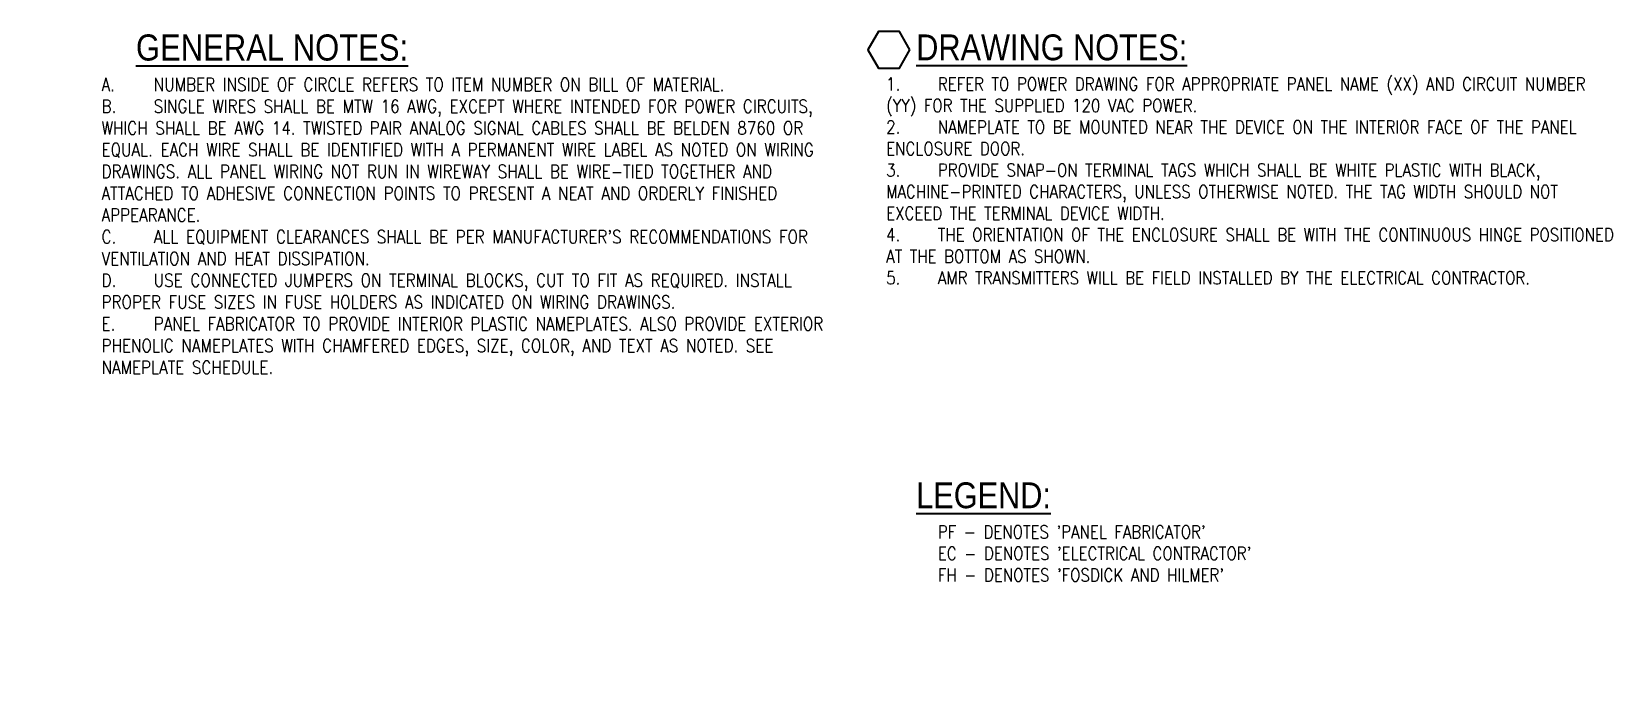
# Model space of a CAD drawing. Header units: inches. Extents: x -1 to 303, y -2 to 61.
# Drawn here: x 181.25 to 226.67, y 42.49 to 60.89 of the extents above; entities that cross this region are included whole.
import ezdxf

# ---------------------------------------------------------------- set-up
doc = ezdxf.new("R2010")
doc.units = ezdxf.units.IN
doc.header["$LTSCALE"] = 0.75
doc.header["$MEASUREMENT"] = 0
doc.layers.add('G-Anno-Std-Note @ 4', color=151, linetype='Continuous', lineweight=25)
doc.layers.add('PBAL', color=3, linetype='Continuous')
doc.styles.add('ROMANS', font='romans.shx', dxfattribs={"width": 0.85})

msp = doc.modelspace()

# ---------------------------------------------------------------- texts
at = {"layer": 'G-Anno-Std-Note @ 4', "attachment_point": 1, "style": 'ROMANS'}
for s, insert, char_height, width in [("\\A1;{\\fArial|b0|i0|c0|p34;\\H2x;    \\LGENERAL NOTES:\\Fromans|c0;\\H0.5x;\\P\\pi-1.125,l1.125;\\A0;\\lA.^INUMBER INSIDE OF CIRCLE REFERS TO ITEM NUMBER ON BILL OF MATERIAL.}\\PB.^ISINGLE WIRES SHALL BE MTW 16 AWG, EXCEPT WHERE {\\A0;INTENDED FOR POWER CIRCUITS, WHICH SHALL BE AWG 14. TWISTED PAIR ANALOG SIGNAL CABLES SHALL BE BELDEN 8760 OR EQUAL. EACH WIRE SHALL BE IDENTIFIED WITH A PERMANENT WIRE LABEL AS NOTED ON WIRING DRAWINGS. ALL PANEL WIRING NOT RUN IN WIREWAY SHALL BE WIRE-TIED TOGETHER AND ATTACHED TO ADHESIVE CONNECTION POINTS TO PRESENT A NEAT AND ORDERLY FINISHED APPEARANCE.\\PC.^IALL EQUIPMENT CLEARANCES SHALL BE PER MANUFACTURER'S RECOMMENDATIONS FOR VENTILATION AND HEAT DISSIPATION.\\PD.^IUSE CONNECTED JUMPERS ON TERMINAL BLOCKS, CUT TO FIT AS REQUIRED. INSTALL PROPER FUSE SIZES IN FUSE HOLDERS AS INDICATED ON WIRING DRAWINGS.\\PE.^IPANEL FABRICATOR TO PROVIDE INTERIOR PLASTIC NAMEPLATES. ALSO PROVIDE EXTERIOR PHENOLIC NAMEPLATES WITH CHAMFERED EDGES, SIZE, COLOR, AND TEXT AS NOTED. SEE NAMEPLATE SCHEDULE.}", (183.259426, 60.813806), 0.375, 21), ('\\A1;{\\fArial|b0|i0|c0|p34;\\H2x;\\W1;   \\W0.85;\\LDRAWING NOTES:\\H0.5x;\\P\\pi-1.485,l1.485,t1.485;}1.^IREFER TO POWER DRAWING FOR APPROPRIATE PANEL NAME (XX) AND CIRCUIT NUMBER (YY) FOR THE SUPPLIED 120 VAC POWER.\\P2.^INAMEPLATE TO BE MOUNTED NEAR THE DEVICE ON THE INTERIOR FACE OF THE PANEL ENCLOSURE DOOR.\\P3.^IPROVIDE SNAP-ON TERMINAL TAGS WHICH SHALL BE WHITE PLASTIC WITH BLACK, MACHINE-PRINTED CHARACTERS, UNLESS OTHERWISE NOTED. THE TAG WIDTH SHOULD NOT EXCEED THE TERMINAL DEVICE WIDTH.\\P4.^ITHE ORIENTATION OF THE ENCLOSURE SHALL BE WITH THE CONTINUOUS HINGE POSITIONED AT THE BOTTOM AS SHOWN.\\P5.^IAMR TRANSMITTERS WILL BE FIELD INSTALLED BY THE ELECTRICAL CONTRACTOR.', (205.801712, 60.813806), 0.37125, 20.907201764), ("\\A1;{\\fArial|b0|i0|c0|p34;\\H2x;\\W1;   \\W0.85;\\LLEGEND:\\H0.5x;\\P}^IPF - DENOTES 'PANEL FABRICATOR'{\\H2.1905x; }\\P^IEC - DENOTES 'ELECTRICAL CONTRACTOR'{\\H1.7937x; }\\P^IFH - DENOTES 'FOSDICK AND HILMER'{\\H1.9259x; }", (205.801712, 47.9459838), 0.37125, 20.907201764)]:
    msp.add_mtext(s, dxfattribs=dict(at, insert=insert, char_height=char_height, width=width))
at = {"layer": 'PBAL', "char_height": 1, "attachment_point": 4, "style": 'ROMANS'}
for insert in [(181.2504263, 52.7173222, -0.648), (181.2504263, 47.6021677, -0.648), (181.2504263, 42.4870131, -0.648)]:
    msp.add_mtext('\\A1;', dxfattribs=dict(at, insert=insert))

# ---------------------------------------------------------------- blocks, each defined once
blk = doc.blocks.new('Hexagon')
at = {"color": 0, "linetype": 'ByBlock', "lineweight": -2}
blk.add_lwpolyline([(-0.09, -0.103), (-0.166, 0.029), (-0.319, 0.029), (-0.396, -0.103), (-0.319, -0.236), (-0.166, -0.236)], close=True, dxfattribs=at)

# ---------------------------------------------------------------- block references
at = {"layer": 'G-Anno-Std-Note @ 4', "xscale": 3.95999999999998, "yscale": 3.95999999999998, "zscale": 3.95999999999998}
msp.add_blockref('Hexagon', (206.8428173, 60.778621), dxfattribs=at)

msp.set_redraw_order([(e.dxf.handle, doc.entitydb.next_handle()) for e in msp.query("TEXT MTEXT ATTDEF DIMENSION ARC_DIMENSION")])  # texts and dimensions are drawn at this point

doc.saveas('drawing.dxf')
